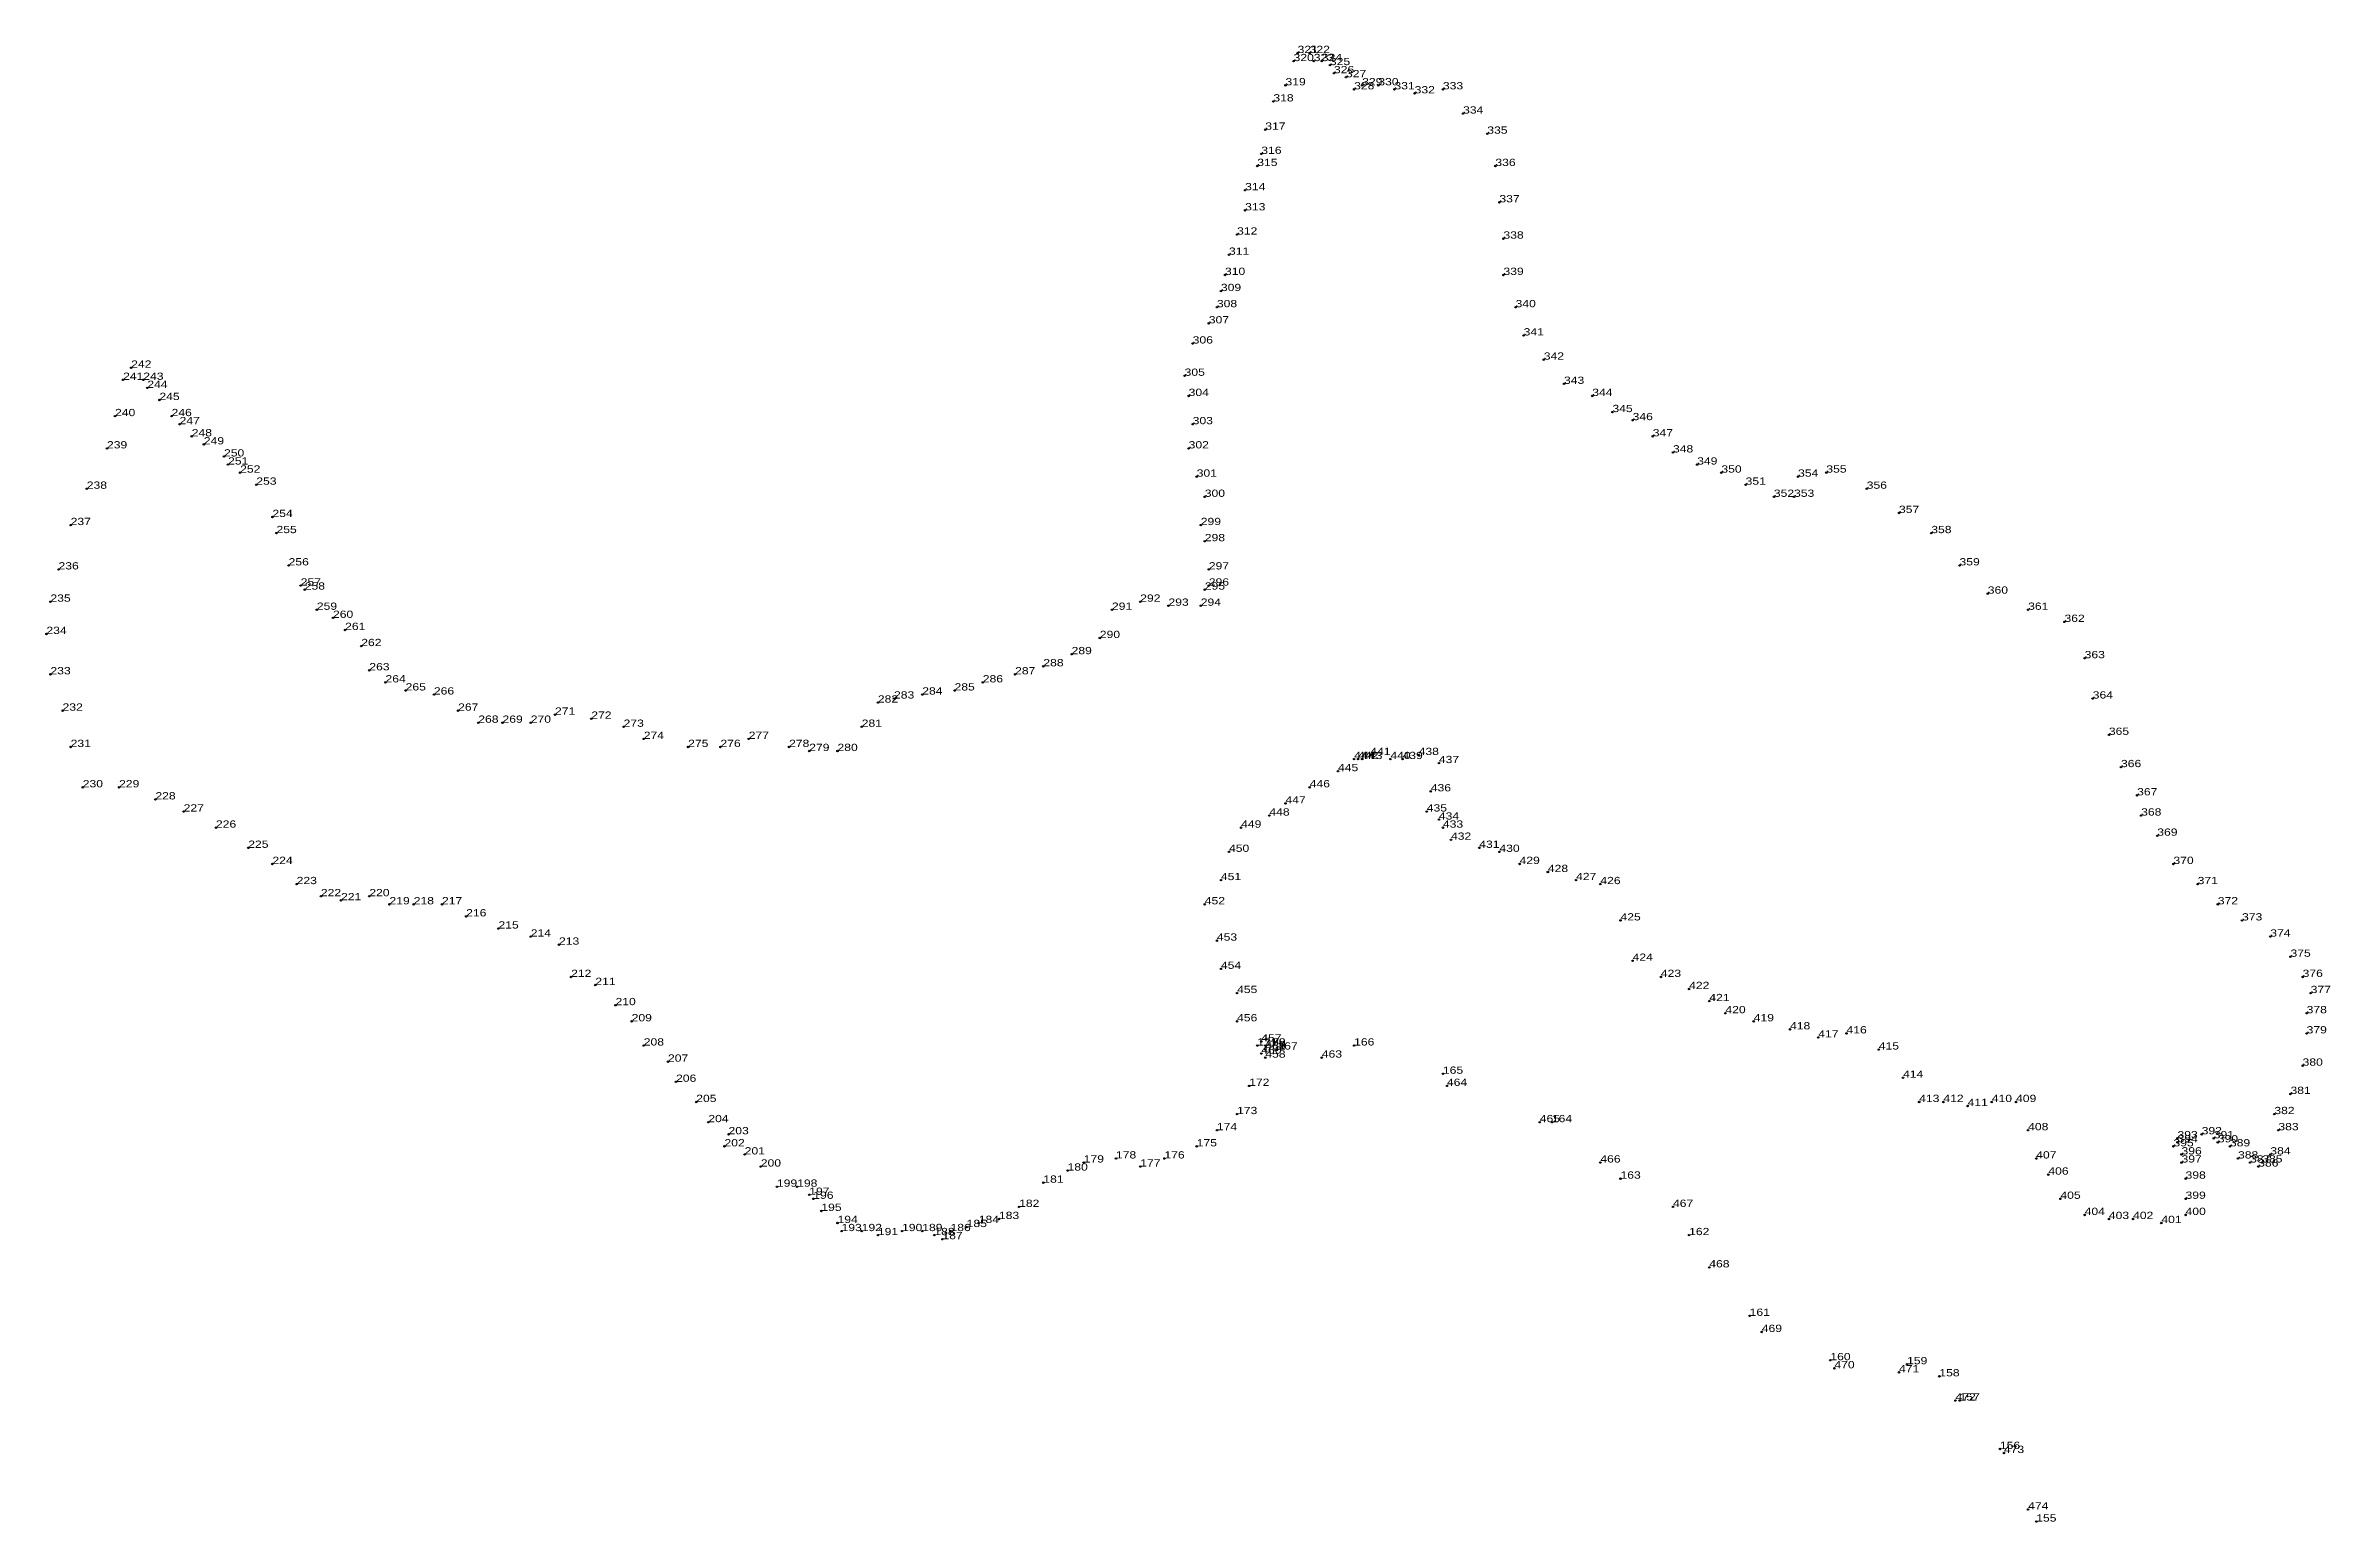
# Model space of a CAD drawing. Header units: metres. Extents: x 552477 to 554790, y 1816840 to 1818917.
# Drawn here: x 552477 to 553043, y 1817298 to 1817664 of the extents above; entities that cross this region are included whole.
import ezdxf

# ---------------------------------------------------------------- set-up
doc = ezdxf.new("R2010")
doc.units = ezdxf.units.M
doc.header["$LTSCALE"] = 0.72
doc.header["$PDMODE"] = 32
doc.header["$PDSIZE"] = 0.36
doc.layers.add('12', color=7, linetype='Continuous')
doc.layers.add('7', color=7, linetype='Continuous')

msp = doc.modelspace()

# ---------------------------------------------------------------- texts
at = {"layer": '12', "width": 1.25}
for s, p in [('320', (552786, 1817660)), ('321', (552787, 1817662)), ('322', (552790, 1817662)), ('323', (552791, 1817660)), ('324', (552793, 1817660)), ('325', (552795, 1817659)), ('326', (552796, 1817657)), ('327', (552799, 1817656)), ('318', (552781, 1817650)), ('319', (552784, 1817654)), ('328', (552801, 1817653)), ('329', (552803, 1817654)), ('330', (552807, 1817654)), ('331', (552811, 1817653)), ('332', (552816, 1817652)), ('333', (552823, 1817653)), ('317', (552779, 1817643)), ('334', (552828, 1817647)), ('335', (552834, 1817642)), ('315', (552777, 1817634)), ('316', (552778, 1817637)), ('336', (552836, 1817634)), ('314', (552774, 1817628)), ('313', (552774, 1817623)), ('337', (552837, 1817625)), ('312', (552772, 1817617)), ('338', (552838, 1817616)), ('311', (552770, 1817612)), ('310', (552769, 1817607)), ('339', (552838, 1817607)), ('308', (552767, 1817599)), ('309', (552768, 1817603)), ('340', (552841, 1817599)), ('307', (552765, 1817595)), ('341', (552843, 1817592)), ('306', (552761, 1817590)), ('241', (552496, 1817581)), ('242', (552498, 1817584)), ('243', (552501, 1817581)), ('305', (552759, 1817582)), ('342', (552848, 1817586)), ('244', (552502, 1817579)), ('245', (552505, 1817576)), ('304', (552760, 1817577)), ('343', (552853, 1817580)), ('344', (552860, 1817577)), ('240', (552494, 1817572)), ('246', (552508, 1817572)), ('247', (552510, 1817570)), ('303', (552761, 1817570)), ('345', (552865, 1817573)), ('346', (552870, 1817571)), ('239', (552492, 1817564)), ('248', (552513, 1817567)), ('249', (552516, 1817565)), ('302', (552760, 1817564)), ('347', (552875, 1817567)), ('250', (552521, 1817562)), ('251', (552522, 1817560)), ('252', (552525, 1817558)), ('348', (552880, 1817563)), ('349', (552886, 1817560)), ('350', (552892, 1817558)), ('355', (552918, 1817558)), ('238', (552487, 1817554)), ('253', (552529, 1817555)), ('301', (552762, 1817557)), ('351', (552898, 1817555)), ('354', (552911, 1817557)), ('356', (552928, 1817554)), ('254', (552533, 1817547)), ('300', (552764, 1817552)), ('352', (552905, 1817552)), ('353', (552910, 1817552)), ('357', (552936, 1817548)), ('237', (552483, 1817545)), ('255', (552534, 1817543)), ('299', (552763, 1817545)), ('298', (552764, 1817541)), ('358', (552944, 1817543)), ('236', (552480, 1817534)), ('256', (552537, 1817535)), ('257', (552540, 1817530)), ('297', (552765, 1817534)), ('296', (552765, 1817530)), ('359', (552951, 1817535)), ('235', (552478, 1817526)), ('258', (552541, 1817529)), ('259', (552544, 1817524)), ('291', (552741, 1817524)), ('292', (552748, 1817526)), ('293', (552755, 1817525)), ('294', (552763, 1817525)), ('295', (552764, 1817529)), ('360', (552958, 1817528)), ('361', (552968, 1817524)), ('260', (552548, 1817522)), ('261', (552551, 1817519)), ('362', (552977, 1817521)), ('234', (552477, 1817518)), ('262', (552555, 1817515)), ('289', (552731, 1817513)), ('290', (552738, 1817517)), ('233', (552478, 1817508)), ('263', (552557, 1817509)), ('287', (552717, 1817508)), ('288', (552724, 1817510)), ('363', (552982, 1817512)), ('264', (552561, 1817506)), ('265', (552566, 1817504)), ('266', (552573, 1817503)), ('283', (552687, 1817502)), ('284', (552694, 1817503)), ('285', (552702, 1817504)), ('286', (552709, 1817506)), ('364', (552984, 1817502)), ('232', (552481, 1817499)), ('267', (552579, 1817499)), ('268', (552584, 1817496)), ('269', (552590, 1817496)), ('270', (552597, 1817496)), ('271', (552603, 1817498)), ('272', (552612, 1817497)), ('282', (552683, 1817501)), ('231', (552483, 1817490)), ('273', (552620, 1817495)), ('274', (552625, 1817492)), ('275', (552636, 1817490)), ('276', (552644, 1817490)), ('277', (552651, 1817492)), ('278', (552661, 1817490)), ('281', (552679, 1817495)), ('365', (552988, 1817493)), ('279', (552666, 1817489)), ('280', (552673, 1817489)), ('444', (552801, 1817487)), ('442', (552802, 1817487)), ('443', (552803, 1817487)), ('441', (552805, 1817488)), ('440', (552810, 1817487)), ('439', (552813, 1817487)), ('438', (552817, 1817488)), ('437', (552822, 1817486)), ('366', (552991, 1817485)), ('230', (552486, 1817480)), ('229', (552495, 1817480)), ('446', (552790, 1817480)), ('445', (552797, 1817484)), ('436', (552820, 1817479)), ('228', (552504, 1817477)), ('227', (552511, 1817474)), ('448', (552780, 1817473)), ('447', (552784, 1817476)), ('435', (552819, 1817474)), ('367', (552995, 1817478)), ('368', (552996, 1817473)), ('226', (552519, 1817470)), ('449', (552773, 1817470)), ('434', (552822, 1817472)), ('433', (552823, 1817470)), ('369', (553000, 1817468)), ('225', (552527, 1817465)), ('450', (552770, 1817464)), ('432', (552825, 1817467)), ('431', (552832, 1817465)), ('430', (552837, 1817464)), ('224', (552533, 1817461)), ('223', (552539, 1817456)), ('451', (552768, 1817457)), ('429', (552842, 1817461)), ('428', (552849, 1817459)), ('427', (552856, 1817457)), ('426', (552862, 1817456)), ('370', (553004, 1817461)), ('371', (553010, 1817456)), ('222', (552545, 1817453)), ('221', (552550, 1817452)), ('220', (552557, 1817453)), ('219', (552562, 1817451)), ('218', (552568, 1817451)), ('217', (552575, 1817451)), ('452', (552764, 1817451)), ('372', (553015, 1817451)), ('216', (552581, 1817448)), ('215', (552589, 1817445)), ('425', (552867, 1817447)), ('373', (553021, 1817447)), ('214', (552597, 1817443)), ('213', (552604, 1817441)), ('453', (552767, 1817442)), ('374', (553028, 1817443)), ('454', (552768, 1817435)), ('424', (552870, 1817437)), ('375', (553033, 1817438)), ('212', (552607, 1817433)), ('211', (552613, 1817431)), ('455', (552772, 1817429)), ('423', (552877, 1817433)), ('422', (552884, 1817430)), ('376', (553036, 1817433)), ('377', (553038, 1817429)), ('210', (552618, 1817426)), ('421', (552889, 1817427)), ('420', (552893, 1817424)), ('378', (553037, 1817424)), ('209', (552622, 1817422)), ('456', (552772, 1817422)), ('457', (552778, 1817417)), ('419', (552900, 1817422)), ('418', (552909, 1817420)), ('417', (552916, 1817418)), ('416', (552923, 1817419)), ('379', (553037, 1817419)), ('208', (552625, 1817416)), ('207', (552631, 1817412)), ('171', (552777, 1817416)), ('460', (552778, 1817414)), ('459', (552779, 1817415)), ('461', (552779, 1817415)), ('462', (552779, 1817415)), ('458', (552779, 1817413)), ('168', (552779, 1817416)), ('169', (552779, 1817416)), ('170', (552779, 1817416)), ('167', (552782, 1817415)), ('463', (552793, 1817413)), ('166', (552801, 1817416)), ('415', (552931, 1817415)), ('380', (553036, 1817411)), ('206', (552633, 1817407)), ('172', (552775, 1817406)), ('165', (552823, 1817409)), ('464', (552824, 1817406)), ('414', (552937, 1817408)), ('205', (552638, 1817402)), ('413', (552941, 1817402)), ('412', (552947, 1817402)), ('411', (552953, 1817401)), ('410', (552959, 1817402)), ('409', (552965, 1817402)), ('381', (553033, 1817404)), ('204', (552641, 1817397)), ('203', (552646, 1817394)), ('174', (552767, 1817395)), ('173', (552772, 1817399)), ('465', (552847, 1817397)), ('164', (552850, 1817397)), ('408', (552968, 1817395)), ('392', (553011, 1817394)), ('382', (553029, 1817399)), ('383', (553030, 1817395)), ('202', (552645, 1817391)), ('201', (552650, 1817389)), ('175', (552762, 1817391)), ('395', (553004, 1817391)), ('393', (553005, 1817393)), ('394', (553005, 1817392)), ('396', (553006, 1817389)), ('391', (553014, 1817393)), ('390', (553015, 1817392)), ('389', (553018, 1817391)), ('384', (553028, 1817389)), ('200', (552654, 1817386)), ('180', (552730, 1817385)), ('179', (552734, 1817387)), ('178', (552742, 1817388)), ('177', (552748, 1817386)), ('176', (552754, 1817388)), ('466', (552862, 1817387)), ('163', (552867, 1817383)), ('407', (552970, 1817388)), ('406', (552973, 1817384)), ('397', (553006, 1817387)), ('398', (553007, 1817383)), ('388', (553020, 1817388)), ('387', (553023, 1817387)), ('386', (553025, 1817386)), ('385', (553026, 1817387)), ('199', (552658, 1817381)), ('198', (552663, 1817381)), ('197', (552666, 1817379)), ('196', (552667, 1817378)), ('181', (552724, 1817382)), ('405', (552976, 1817378)), ('399', (553007, 1817378)), ('195', (552669, 1817375)), ('194', (552673, 1817372)), ('184', (552708, 1817372)), ('183', (552713, 1817373)), ('182', (552718, 1817376)), ('467', (552880, 1817376)), ('404', (552982, 1817374)), ('403', (552988, 1817373)), ('402', (552994, 1817373)), ('401', (553001, 1817372)), ('400', (553007, 1817374)), ('193', (552674, 1817370)), ('192', (552679, 1817370)), ('191', (552683, 1817369)), ('190', (552689, 1817370)), ('189', (552694, 1817370)), ('188', (552697, 1817369)), ('187', (552699, 1817368)), ('186', (552701, 1817370)), ('185', (552705, 1817371)), ('162', (552884, 1817369)), ('468', (552889, 1817361)), ('161', (552899, 1817349)), ('469', (552902, 1817345)), ('160', (552919, 1817338)), ('470', (552920, 1817336)), ('471', (552936, 1817335)), ('159', (552938, 1817337)), ('158', (552946, 1817334)), ('472', (552950, 1817328)), ('157', (552951, 1817328)), ('156', (552961, 1817316)), ('473', (552962, 1817315)), ('474', (552968, 1817301)), ('155', (552970, 1817298))]:
    msp.add_text(s, height=1.8, dxfattribs=at).set_placement(p)

# ---------------------------------------------------------------- linework, layer by layer
at = {"layer": '7'}
for p in [(552787, 1817662), (552790, 1817662), (552786, 1817660), (552791, 1817660), (552793, 1817660), (552795, 1817659), (552796, 1817657), (552799, 1817656), (552784, 1817654), (552801, 1817653), (552803, 1817654), (552807, 1817654), (552811, 1817653), (552816, 1817652), (552823, 1817653), (552781, 1817650), (552828, 1817647), (552779, 1817643), (552834, 1817642), (552777, 1817634), (552778, 1817637), (552836, 1817634), (552774, 1817628), (552774, 1817623), (552837, 1817625), (552772, 1817617), (552770, 1817612), (552838, 1817616), (552769, 1817607), (552838, 1817607), (552768, 1817603), (552765, 1817595), (552767, 1817599), (552841, 1817599), (552761, 1817590), (552843, 1817592), (552498, 1817584), (552848, 1817586), (552496, 1817581), (552501, 1817581), (552502, 1817579), (552759, 1817582), (552760, 1817577), (552853, 1817580), (552860, 1817577), (552494, 1817572), (552505, 1817576), (552508, 1817572), (552865, 1817573), (552870, 1817571), (552510, 1817570), (552513, 1817567), (552761, 1817570), (552875, 1817567), (552492, 1817564), (552516, 1817565), (552521, 1817562), (552522, 1817560), (552760, 1817564), (552880, 1817563), (552886, 1817560), (552487, 1817554), (552525, 1817558), (552529, 1817555), (552762, 1817557), (552892, 1817558), (552898, 1817555), (552911, 1817557), (552918, 1817558), (552928, 1817554), (552764, 1817552), (552905, 1817552), (552910, 1817552), (552483, 1817545), (552533, 1817547), (552534, 1817543), (552763, 1817545), (552936, 1817548), (552944, 1817543), (552764, 1817541), (552480, 1817534), (552537, 1817535), (552765, 1817534), (552951, 1817535), (552478, 1817526), (552540, 1817530), (552541, 1817529), (552748, 1817526), (552764, 1817529), (552765, 1817530), (552958, 1817528), (552544, 1817524), (552548, 1817522), (552741, 1817524), (552755, 1817525), (552763, 1817525), (552968, 1817524), (552977, 1817521), (552477, 1817518), (552551, 1817519), (552555, 1817515), (552738, 1817517), (552557, 1817509), (552724, 1817510), (552731, 1817513), (552982, 1817512), (552478, 1817508), (552561, 1817506), (552566, 1817504), (552573, 1817503), (552694, 1817503), (552702, 1817504), (552709, 1817506), (552717, 1817508), (552481, 1817499), (552579, 1817499), (552603, 1817498), (552683, 1817501), (552687, 1817502), (552984, 1817502), (552584, 1817496), (552590, 1817496), (552597, 1817496), (552612, 1817497), (552620, 1817495), (552625, 1817492), (552651, 1817492), (552679, 1817495), (552988, 1817493), (552483, 1817490), (552636, 1817490), (552644, 1817490), (552661, 1817490), (552666, 1817489), (552673, 1817489), (552801, 1817487), (552802, 1817487), (552803, 1817487), (552805, 1817488), (552810, 1817487), (552813, 1817487), (552817, 1817488), (552822, 1817486), (552797, 1817484), (552991, 1817485), (552486, 1817480), (552495, 1817480), (552504, 1817477), (552784, 1817476), (552790, 1817480), (552820, 1817479), (552995, 1817478), (552511, 1817474), (552519, 1817470), (552773, 1817470), (552780, 1817473), (552819, 1817474), (552822, 1817472), (552823, 1817470), (552996, 1817473), (552527, 1817465), (552770, 1817464), (552825, 1817467), (552832, 1817465), (552837, 1817464), (553000, 1817468), (552533, 1817461), (552842, 1817461), (552849, 1817459), (553004, 1817461), (552539, 1817456), (552545, 1817453), (552550, 1817452), (552557, 1817453), (552768, 1817457), (552856, 1817457), (552862, 1817456), (553010, 1817456), (552562, 1817451), (552568, 1817451), (552575, 1817451), (552581, 1817448), (552764, 1817451), (552867, 1817447), (553015, 1817451), (553021, 1817447), (552589, 1817445), (552597, 1817443), (552604, 1817441), (552767, 1817442), (553028, 1817443), (552768, 1817435), (552870, 1817437), (553033, 1817438), (552607, 1817433), (552613, 1817431), (552877, 1817433), (552884, 1817430), (553036, 1817433), (552618, 1817426), (552772, 1817429), (552889, 1817427), (552893, 1817424), (553037, 1817424), (553038, 1817429), (552622, 1817422), (552772, 1817422), (552900, 1817422), (552909, 1817420), (552916, 1817418), (552923, 1817419), (553037, 1817419), (552625, 1817416), (552777, 1817416), (552778, 1817417), (552778, 1817414), (552779, 1817416), (552779, 1817415), (552779, 1817413), (552782, 1817415), (552793, 1817413), (552801, 1817416), (552931, 1817415), (552631, 1817412), (552633, 1817407), (552823, 1817409), (552937, 1817408), (553036, 1817411), (552638, 1817402), (552775, 1817406), (552824, 1817406), (552941, 1817402), (552947, 1817402), (552959, 1817402), (552965, 1817402), (553033, 1817404), (552641, 1817397), (552772, 1817399), (552847, 1817397), (552850, 1817397), (552953, 1817401), (553029, 1817399), (552645, 1817391), (552646, 1817394), (552762, 1817391), (552767, 1817395), (552968, 1817395), (553004, 1817391), (553005, 1817393), (553005, 1817392), (553011, 1817394), (553014, 1817393), (553015, 1817392), (553018, 1817391), (553030, 1817395), (552650, 1817389), (552654, 1817386), (552730, 1817385), (552734, 1817387), (552742, 1817388), (552748, 1817386), (552754, 1817388), (552862, 1817387), (552970, 1817388), (553006, 1817389), (553006, 1817387), (553020, 1817388), (553023, 1817387), (553025, 1817386), (553026, 1817387), (553028, 1817389), (552658, 1817381), (552663, 1817381), (552666, 1817379), (552724, 1817382), (552867, 1817383), (552973, 1817384), (553007, 1817383), (552667, 1817378), (552669, 1817375), (552713, 1817373), (552718, 1817376), (552880, 1817376), (552976, 1817378), (552982, 1817374), (552988, 1817373), (552994, 1817373), (553007, 1817378), (553007, 1817374), (552673, 1817372), (552674, 1817370), (552679, 1817370), (552683, 1817369), (552689, 1817370), (552694, 1817370), (552697, 1817369), (552699, 1817368), (552701, 1817370), (552705, 1817371), (552708, 1817372), (552884, 1817369), (553001, 1817372), (552889, 1817361), (552899, 1817349), (552902, 1817345), (552919, 1817338), (552920, 1817336), (552936, 1817335), (552938, 1817337), (552946, 1817334), (552950, 1817328), (552951, 1817328), (552961, 1817316), (552962, 1817315), (552968, 1817301), (552970, 1817298)]:
    msp.add_point(p, dxfattribs=at)

msp.set_redraw_order([(e.dxf.handle, doc.entitydb.next_handle()) for e in msp.query("TEXT MTEXT ATTDEF DIMENSION ARC_DIMENSION")])  # texts and dimensions are drawn at this point

doc.saveas('drawing.dxf')
